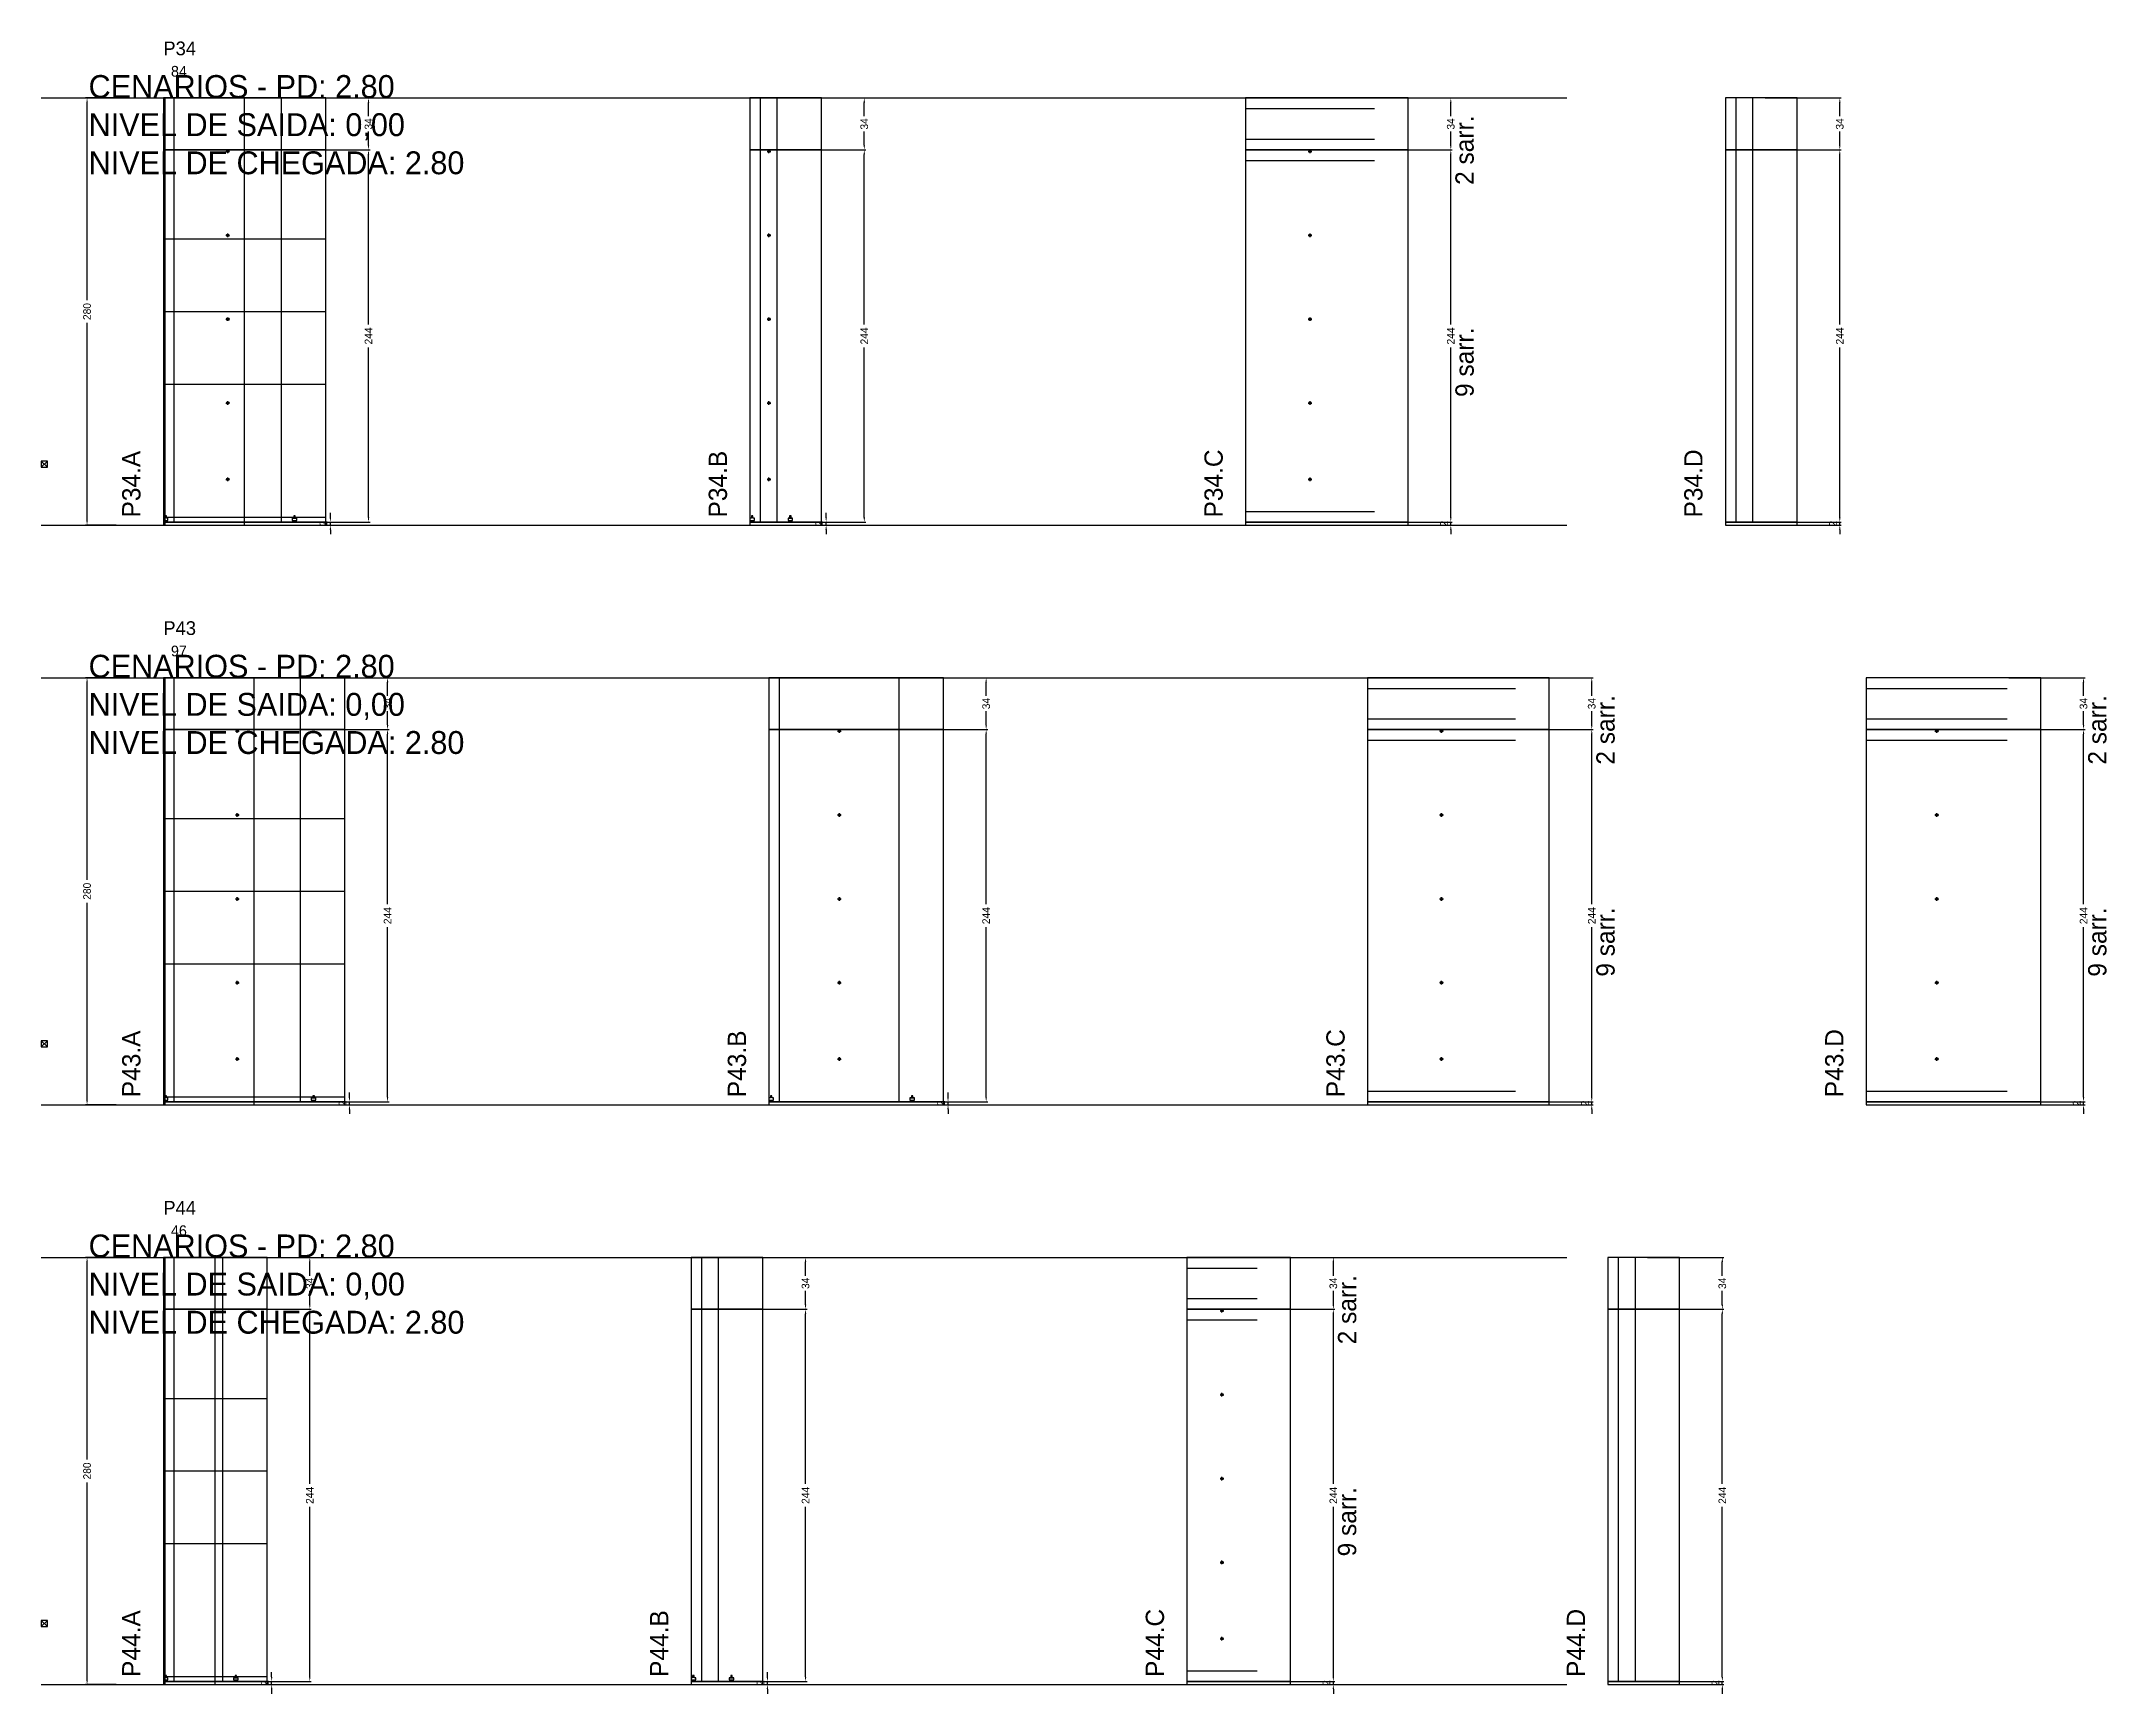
# Model space of a CAD drawing. Header units: centimetres. Extents: x -10500 to 4150, y -6466 to 304.
# Drawn here: x -7000 to -5646, y -5326 to -4243 of the extents above; entities that cross this region are included whole.
import ezdxf

# ---------------------------------------------------------------- set-up
doc = ezdxf.new("R2010")
doc.units = ezdxf.units.CM
doc.linetypes.add('DASHED', pattern=[2, -2])
for name, color, linetype in [('CHAPA', 140, 'Continuous'), ('COTA', 241, 'Continuous'), ('COTAS FURACAO', 16, 'Continuous'), ('Madeira', 30, 'Continuous'), ('MEIO_PONT', 160, 'Continuous'), ('NOMENCLATURA', 7, 'Continuous'), ('Nível', 160, 'Continuous'), ('Painéis', 200, 'Continuous'), ('Perfil Metálico', 150, 'Continuous'), ('SARR_2.2x7', 40, 'Continuous'), ('SARRAFO DE PRESSAO', 200, 'Continuous'), ('texto', 7, 'Continuous'), ('TEXTO_GERAL', 7, 'Continuous')]:
    doc.layers.add(name, color=color, linetype=linetype)
doc.dimstyles.new('PAINEL-NOVA', dxfattribs={"dimtxt": 5, "dimasz": 3, "dimexe": 1, "dimexo": 1, "dimgap": 1, "dimtad": 1, "dimcen": 2.5, "dimazin": 3, "dimtfac": 1, "dimtmove": 0, "dimatfit": 3})

msp = doc.modelspace()

# ---------------------------------------------------------------- texts
at = {"layer": 'NOMENCLATURA'}
for s, p in [('CENARIOS - PD: 2.80', (-6969, -4280)), ('NIVEL DE SAIDA: 0,00', (-6969, -4305)), ('NIVEL DE CHEGADA: 2.80', (-6969, -4330)), ('CENARIOS - PD: 2.80', (-6969, -4660)), ('NIVEL DE SAIDA: 0,00', (-6969, -4685)), ('NIVEL DE CHEGADA: 2.80', (-6969, -4710)), ('CENARIOS - PD: 2.80', (-6969, -5040)), ('NIVEL DE SAIDA: 0,00', (-6969, -5065)), ('NIVEL DE CHEGADA: 2.80', (-6969, -5090))]:
    msp.add_text(s, height=15, dxfattribs=at).set_placement(p)
for s, p in [('2 sarr.', (-6061, -4337)), ('9 sarr.', (-6061, -4476)), ('P34.A', (-6935, -4555)), ('P34.B', (-6550.5, -4555)), ('P34.C', (-6225.5, -4555)), ('P34.D', (-5911, -4555)), ('2 sarr.', (-5968.6, -4717)), ('2 sarr.', (-5646.2, -4717)), ('9 sarr.', (-5968.6, -4856)), ('9 sarr.', (-5646.2, -4856)), ('P43.A', (-6935, -4935)), ('P43.B', (-6538, -4935)), ('P43.C', (-6145.6, -4935)), ('P43.D', (-5818.6, -4935)), ('2 sarr.', (-6138, -5097)), ('9 sarr.', (-6138, -5236)), ('P44.A', (-6935, -5315)), ('P44.B', (-6589, -5315)), ('P44.C', (-6264, -5315)), ('P44.D', (-5988, -5315))]:
    msp.add_text(s, height=12, rotation=90, dxfattribs=at).set_placement(p)
at = {"layer": 'texto'}
for s, p in [('84', (-6915, -4266)), ('97', (-6915, -4646)), ('46', (-6915, -5026))]:
    msp.add_text(s, height=7, dxfattribs=at).set_placement(p)
at = {"layer": 'TEXTO_GERAL'}
for s, p in [('P34', (-6920, -4252)), ('P43', (-6920, -4632)), ('P44', (-6920, -5012))]:
    msp.add_text(s, height=9, dxfattribs=at).set_placement(p)

# ---------------------------------------------------------------- blocks, each defined once
blk = doc.blocks.new('_CLOSEDFILLED')
at = {"color": 0, "linetype": 'BYBLOCK'}
blk.add_solid([(-1, 0.16), (0, 0), (-1, -0.16)], dxfattribs=at)
blk = doc.blocks.new('*D339')
for p, q in [((-6951, -5040), (-6971, -5040)), ((-6970, -5172.5), (-6970, -5043)), ((-6970, -5317), (-6970, -5187.5)), ((-6951, -5320), (-6971, -5320))]:
    blk.add_line(p, q)
at = {"layer": 'Defpoints'}
for p in [(-6950, -5040), (-6970, -5320), (-6950, -5320)]:
    blk.add_point(p, dxfattribs=at)
at = {"layer": 'COTA', "xscale": 3, "yscale": 3}
for p, rotation in [((-6970, -5040), 90), ((-6970, -5320), 270)]:
    blk.add_blockref('_CLOSEDFILLED', p, dxfattribs=dict(at, rotation=rotation))
at = {"layer": 'COTA', "insert": (-6970, -5180), "char_height": 5, "attachment_point": 5, "rotation": 90}
blk.add_mtext('280', dxfattribs=at)
blk = doc.blocks.new('MULDURA')
at = {"layer": 'Paineis'}
for p, q in [((0, 0), (4, 4)), ((4, 0), (0, 4))]:
    blk.add_line(p, q, dxfattribs=at)
blk.add_lwpolyline([(0, 0), (4, 0), (4, 4), (0, 4)], close=True, dxfattribs=at)
blk = doc.blocks.new('*D341')
for p, q in [((-6873, -5074), (-6823, -5074)), ((-6824, -5188.5), (-6824, -5077)), ((-6824, -5315), (-6824, -5203.5)), ((-6873, -5318), (-6823, -5318))]:
    blk.add_line(p, q)
at = {"layer": 'Defpoints'}
for p in [(-6874, -5074), (-6874, -5318), (-6824, -5318)]:
    blk.add_point(p, dxfattribs=at)
at = {"layer": 'COTA', "xscale": 3, "yscale": 3}
for p, rotation in [((-6824, -5074), 90), ((-6824, -5318), 270)]:
    blk.add_blockref('_CLOSEDFILLED', p, dxfattribs=dict(at, rotation=rotation))
at = {"layer": 'COTA', "insert": (-6824, -5196), "char_height": 5, "attachment_point": 5, "rotation": 90}
blk.add_mtext('244', dxfattribs=at)
blk = doc.blocks.new('*D342')
for p, q in [((-6873, -5040), (-6823, -5040)), ((-6824, -5052), (-6824, -5043)), ((-6824, -5071), (-6824, -5062)), ((-6873, -5074), (-6823, -5074))]:
    blk.add_line(p, q)
at = {"layer": 'Defpoints'}
for p in [(-6874, -5040), (-6874, -5074), (-6824, -5074)]:
    blk.add_point(p, dxfattribs=at)
at = {"layer": 'COTA', "xscale": 3, "yscale": 3}
for p, rotation in [((-6824, -5040), 90), ((-6824, -5074), 270)]:
    blk.add_blockref('_CLOSEDFILLED', p, dxfattribs=dict(at, rotation=rotation))
at = {"layer": 'COTA', "insert": (-6824, -5057), "char_height": 5, "attachment_point": 5, "rotation": 90}
blk.add_mtext('34', dxfattribs=at)
blk = doc.blocks.new('SLIPTEE')
at = {"layer": 'Paineis'}
blk.add_lwpolyline([(0, 0), (3, 0), (3, 1.5), (2, 1.5), (2, 3), (1, 3), (1, 1.5), (0, 1.5)], close=True, dxfattribs=at)
blk = doc.blocks.new('SLIPTDD')
at = {"layer": 'Paineis'}
blk.add_line((0, 1.5), (3, 1.5), dxfattribs=at)
blk.add_lwpolyline([(0, 0), (3, 0), (3, 1.5), (2, 1.5), (2, 3), (1, 3), (1, 1.5), (0, 1.5)], close=True, dxfattribs=at)
blk = doc.blocks.new('*D344')
for p, q in [((-6548, -5074), (-6498, -5074)), ((-6499, -5188.5), (-6499, -5077)), ((-6499, -5315), (-6499, -5203.5)), ((-6548, -5318), (-6498, -5318))]:
    blk.add_line(p, q)
at = {"layer": 'Defpoints'}
for p in [(-6549, -5074), (-6549, -5318), (-6499, -5318)]:
    blk.add_point(p, dxfattribs=at)
at = {"layer": 'COTA', "xscale": 3, "yscale": 3}
for p, rotation in [((-6499, -5074), 90), ((-6499, -5318), 270)]:
    blk.add_blockref('_CLOSEDFILLED', p, dxfattribs=dict(at, rotation=rotation))
at = {"layer": 'COTA', "insert": (-6499, -5196), "char_height": 5, "attachment_point": 5, "rotation": 90}
blk.add_mtext('244', dxfattribs=at)
blk = doc.blocks.new('*D345')
for p, q in [((-6548, -5040), (-6498, -5040)), ((-6499, -5052), (-6499, -5043)), ((-6499, -5071), (-6499, -5062)), ((-6548, -5074), (-6498, -5074))]:
    blk.add_line(p, q)
at = {"layer": 'Defpoints'}
for p in [(-6549, -5040), (-6549, -5074), (-6499, -5074)]:
    blk.add_point(p, dxfattribs=at)
at = {"layer": 'COTA', "xscale": 3, "yscale": 3}
for p, rotation in [((-6499, -5040), 90), ((-6499, -5074), 270)]:
    blk.add_blockref('_CLOSEDFILLED', p, dxfattribs=dict(at, rotation=rotation))
at = {"layer": 'COTA', "insert": (-6499, -5057), "char_height": 5, "attachment_point": 5, "rotation": 90}
blk.add_mtext('34', dxfattribs=at)
blk = doc.blocks.new('*D347')
for p, q in [((-6202, -5074), (-6152, -5074)), ((-6153, -5188.5), (-6153, -5077)), ((-6153, -5315), (-6153, -5203.5)), ((-6202, -5318), (-6152, -5318))]:
    blk.add_line(p, q)
at = {"layer": 'Defpoints'}
for p in [(-6203, -5074), (-6203, -5318), (-6153, -5318)]:
    blk.add_point(p, dxfattribs=at)
at = {"layer": 'COTA', "xscale": 3, "yscale": 3}
for p, rotation in [((-6153, -5074), 90), ((-6153, -5318), 270)]:
    blk.add_blockref('_CLOSEDFILLED', p, dxfattribs=dict(at, rotation=rotation))
at = {"layer": 'COTA', "insert": (-6153, -5196), "char_height": 5, "attachment_point": 5, "rotation": 90}
blk.add_mtext('244', dxfattribs=at)
blk = doc.blocks.new('*D348')
for p, q in [((-6202, -5040), (-6152, -5040)), ((-6153, -5052), (-6153, -5043)), ((-6153, -5071), (-6153, -5062)), ((-6202, -5074), (-6152, -5074))]:
    blk.add_line(p, q)
at = {"layer": 'Defpoints'}
for p in [(-6203, -5040), (-6203, -5074), (-6153, -5074)]:
    blk.add_point(p, dxfattribs=at)
at = {"layer": 'COTA', "xscale": 3, "yscale": 3}
for p, rotation in [((-6153, -5040), 90), ((-6153, -5074), 270)]:
    blk.add_blockref('_CLOSEDFILLED', p, dxfattribs=dict(at, rotation=rotation))
at = {"layer": 'COTA', "insert": (-6153, -5057), "char_height": 5, "attachment_point": 5, "rotation": 90}
blk.add_mtext('34', dxfattribs=at)
blk = doc.blocks.new('furacao')
at = {"layer": 'COTAS FURACAO'}
for p, q in [((-1.2, 0), (1.2, 0)), ((0, -1.2), (0, 1.2))]:
    blk.add_line(p, q, dxfattribs=at)
blk.add_circle((0, 0), 0.8, dxfattribs=at)
blk = doc.blocks.new('*D350')
for p, q in [((-5947, -5074), (-5897, -5074)), ((-5898, -5188.5), (-5898, -5077)), ((-5898, -5315), (-5898, -5203.5)), ((-5947, -5318), (-5897, -5318))]:
    blk.add_line(p, q)
at = {"layer": 'Defpoints'}
for p in [(-5948, -5074), (-5948, -5318), (-5898, -5318)]:
    blk.add_point(p, dxfattribs=at)
at = {"layer": 'COTA', "xscale": 3, "yscale": 3}
for p, rotation in [((-5898, -5074), 90), ((-5898, -5318), 270)]:
    blk.add_blockref('_CLOSEDFILLED', p, dxfattribs=dict(at, rotation=rotation))
at = {"layer": 'COTA', "insert": (-5898, -5196), "char_height": 5, "attachment_point": 5, "rotation": 90}
blk.add_mtext('244', dxfattribs=at)
blk = doc.blocks.new('*D351')
for p, q in [((-5947, -5040), (-5897, -5040)), ((-5898, -5052), (-5898, -5043)), ((-5898, -5071), (-5898, -5062)), ((-5947, -5074), (-5897, -5074))]:
    blk.add_line(p, q)
at = {"layer": 'Defpoints'}
for p in [(-5948, -5040), (-5948, -5074), (-5898, -5074)]:
    blk.add_point(p, dxfattribs=at)
at = {"layer": 'COTA', "xscale": 3, "yscale": 3}
for p, rotation in [((-5898, -5040), 90), ((-5898, -5074), 270)]:
    blk.add_blockref('_CLOSEDFILLED', p, dxfattribs=dict(at, rotation=rotation))
at = {"layer": 'COTA', "insert": (-5898, -5057), "char_height": 5, "attachment_point": 5, "rotation": 90}
blk.add_mtext('34', dxfattribs=at)
blk = doc.blocks.new('*D313')
for p, q in [((-6951, -4660), (-6971, -4660)), ((-6970, -4792.5), (-6970, -4663)), ((-6970, -4937), (-6970, -4807.5)), ((-6951, -4940), (-6971, -4940))]:
    blk.add_line(p, q)
at = {"layer": 'Defpoints'}
for p in [(-6950, -4660), (-6970, -4940), (-6950, -4940)]:
    blk.add_point(p, dxfattribs=at)
at = {"layer": 'COTA', "xscale": 3, "yscale": 3}
for p, rotation in [((-6970, -4660), 90), ((-6970, -4940), 270)]:
    blk.add_blockref('_CLOSEDFILLED', p, dxfattribs=dict(at, rotation=rotation))
at = {"layer": 'COTA', "insert": (-6970, -4800), "char_height": 5, "attachment_point": 5, "rotation": 90}
blk.add_mtext('280', dxfattribs=at)
blk = doc.blocks.new('*D315')
for p, q in [((-6822, -4694), (-6772, -4694)), ((-6773, -4808.5), (-6773, -4697)), ((-6773, -4935), (-6773, -4823.5)), ((-6822, -4938), (-6772, -4938))]:
    blk.add_line(p, q)
at = {"layer": 'Defpoints'}
for p in [(-6823, -4694), (-6823, -4938), (-6773, -4938)]:
    blk.add_point(p, dxfattribs=at)
at = {"layer": 'COTA', "xscale": 3, "yscale": 3}
for p, rotation in [((-6773, -4694), 90), ((-6773, -4938), 270)]:
    blk.add_blockref('_CLOSEDFILLED', p, dxfattribs=dict(at, rotation=rotation))
at = {"layer": 'COTA', "insert": (-6773, -4816), "char_height": 5, "attachment_point": 5, "rotation": 90}
blk.add_mtext('244', dxfattribs=at)
blk = doc.blocks.new('*D316')
for p, q in [((-6822, -4660), (-6772, -4660)), ((-6773, -4672), (-6773, -4663)), ((-6773, -4691), (-6773, -4682)), ((-6822, -4694), (-6772, -4694))]:
    blk.add_line(p, q)
at = {"layer": 'Defpoints'}
for p in [(-6823, -4660), (-6823, -4694), (-6773, -4694)]:
    blk.add_point(p, dxfattribs=at)
at = {"layer": 'COTA', "xscale": 3, "yscale": 3}
for p, rotation in [((-6773, -4660), 90), ((-6773, -4694), 270)]:
    blk.add_blockref('_CLOSEDFILLED', p, dxfattribs=dict(at, rotation=rotation))
at = {"layer": 'COTA', "insert": (-6773, -4677), "char_height": 5, "attachment_point": 5, "rotation": 90}
blk.add_mtext('34', dxfattribs=at)
blk = doc.blocks.new('*D318')
for p, q in [((-6429.6, -4694), (-6379.6, -4694)), ((-6380.6, -4808.5), (-6380.6, -4697)), ((-6380.6, -4935), (-6380.6, -4823.5)), ((-6429.6, -4938), (-6379.6, -4938))]:
    blk.add_line(p, q)
at = {"layer": 'Defpoints'}
for p in [(-6430.6, -4694), (-6430.6, -4938), (-6380.6, -4938)]:
    blk.add_point(p, dxfattribs=at)
at = {"layer": 'COTA', "xscale": 3, "yscale": 3}
for p, rotation in [((-6380.6, -4694), 90), ((-6380.6, -4938), 270)]:
    blk.add_blockref('_CLOSEDFILLED', p, dxfattribs=dict(at, rotation=rotation))
at = {"layer": 'COTA', "insert": (-6380.6, -4816), "char_height": 5, "attachment_point": 5, "rotation": 90}
blk.add_mtext('244', dxfattribs=at)
blk = doc.blocks.new('*D319')
for p, q in [((-6429.6, -4660), (-6379.6, -4660)), ((-6380.6, -4672), (-6380.6, -4663)), ((-6380.6, -4691), (-6380.6, -4682)), ((-6429.6, -4694), (-6379.6, -4694))]:
    blk.add_line(p, q)
at = {"layer": 'Defpoints'}
for p in [(-6430.6, -4660), (-6430.6, -4694), (-6380.6, -4694)]:
    blk.add_point(p, dxfattribs=at)
at = {"layer": 'COTA', "xscale": 3, "yscale": 3}
for p, rotation in [((-6380.6, -4660), 90), ((-6380.6, -4694), 270)]:
    blk.add_blockref('_CLOSEDFILLED', p, dxfattribs=dict(at, rotation=rotation))
at = {"layer": 'COTA', "insert": (-6380.6, -4677), "char_height": 5, "attachment_point": 5, "rotation": 90}
blk.add_mtext('34', dxfattribs=at)
blk = doc.blocks.new('*D321')
for p, q in [((-6032.6, -4694), (-5982.6, -4694)), ((-5983.6, -4808.5), (-5983.6, -4697)), ((-5983.6, -4935), (-5983.6, -4823.5)), ((-6032.6, -4938), (-5982.6, -4938))]:
    blk.add_line(p, q)
at = {"layer": 'Defpoints'}
for p in [(-6033.6, -4694), (-6033.6, -4938), (-5983.6, -4938)]:
    blk.add_point(p, dxfattribs=at)
at = {"layer": 'COTA', "xscale": 3, "yscale": 3}
for p, rotation in [((-5983.6, -4694), 90), ((-5983.6, -4938), 270)]:
    blk.add_blockref('_CLOSEDFILLED', p, dxfattribs=dict(at, rotation=rotation))
at = {"layer": 'COTA', "insert": (-5983.6, -4816), "char_height": 5, "attachment_point": 5, "rotation": 90}
blk.add_mtext('244', dxfattribs=at)
blk = doc.blocks.new('*D322')
for p, q in [((-6032.6, -4660), (-5982.6, -4660)), ((-5983.6, -4672), (-5983.6, -4663)), ((-5983.6, -4691), (-5983.6, -4682)), ((-6032.6, -4694), (-5982.6, -4694))]:
    blk.add_line(p, q)
at = {"layer": 'Defpoints'}
for p in [(-6033.6, -4660), (-6033.6, -4694), (-5983.6, -4694)]:
    blk.add_point(p, dxfattribs=at)
at = {"layer": 'COTA', "xscale": 3, "yscale": 3}
for p, rotation in [((-5983.6, -4660), 90), ((-5983.6, -4694), 270)]:
    blk.add_blockref('_CLOSEDFILLED', p, dxfattribs=dict(at, rotation=rotation))
at = {"layer": 'COTA', "insert": (-5983.6, -4677), "char_height": 5, "attachment_point": 5, "rotation": 90}
blk.add_mtext('34', dxfattribs=at)
blk = doc.blocks.new('*D324')
for p, q in [((-5710.2, -4694), (-5660.2, -4694)), ((-5661.2, -4808.5), (-5661.2, -4697)), ((-5661.2, -4935), (-5661.2, -4823.5)), ((-5710.2, -4938), (-5660.2, -4938))]:
    blk.add_line(p, q)
at = {"layer": 'Defpoints'}
for p in [(-5711.2, -4694), (-5711.2, -4938), (-5661.2, -4938)]:
    blk.add_point(p, dxfattribs=at)
at = {"layer": 'COTA', "xscale": 3, "yscale": 3}
for p, rotation in [((-5661.2, -4694), 90), ((-5661.2, -4938), 270)]:
    blk.add_blockref('_CLOSEDFILLED', p, dxfattribs=dict(at, rotation=rotation))
at = {"layer": 'COTA', "insert": (-5661.2, -4816), "char_height": 5, "attachment_point": 5, "rotation": 90}
blk.add_mtext('244', dxfattribs=at)
blk = doc.blocks.new('*D325')
for p, q in [((-5710.2, -4660), (-5660.2, -4660)), ((-5661.2, -4672), (-5661.2, -4663)), ((-5661.2, -4691), (-5661.2, -4682)), ((-5710.2, -4694), (-5660.2, -4694))]:
    blk.add_line(p, q)
at = {"layer": 'Defpoints'}
for p in [(-5711.2, -4660), (-5711.2, -4694), (-5661.2, -4694)]:
    blk.add_point(p, dxfattribs=at)
at = {"layer": 'COTA', "xscale": 3, "yscale": 3}
for p, rotation in [((-5661.2, -4660), 90), ((-5661.2, -4694), 270)]:
    blk.add_blockref('_CLOSEDFILLED', p, dxfattribs=dict(at, rotation=rotation))
at = {"layer": 'COTA', "insert": (-5661.2, -4677), "char_height": 5, "attachment_point": 5, "rotation": 90}
blk.add_mtext('34', dxfattribs=at)
blk = doc.blocks.new('*D287')
for p, q in [((-6951, -4280), (-6971, -4280)), ((-6970, -4412.5), (-6970, -4283)), ((-6970, -4557), (-6970, -4427.5)), ((-6951, -4560), (-6971, -4560))]:
    blk.add_line(p, q)
at = {"layer": 'Defpoints'}
for p in [(-6950, -4280), (-6970, -4560), (-6950, -4560)]:
    blk.add_point(p, dxfattribs=at)
at = {"layer": 'COTA', "xscale": 3, "yscale": 3}
for p, rotation in [((-6970, -4280), 90), ((-6970, -4560), 270)]:
    blk.add_blockref('_CLOSEDFILLED', p, dxfattribs=dict(at, rotation=rotation))
at = {"layer": 'COTA', "insert": (-6970, -4420), "char_height": 5, "attachment_point": 5, "rotation": 90}
blk.add_mtext('280', dxfattribs=at)
blk = doc.blocks.new('*D289')
for p, q in [((-6834.5, -4314), (-6784.5, -4314)), ((-6785.5, -4428.5), (-6785.5, -4317)), ((-6785.5, -4555), (-6785.5, -4443.5)), ((-6834.5, -4558), (-6784.5, -4558))]:
    blk.add_line(p, q)
at = {"layer": 'Defpoints'}
for p in [(-6835.5, -4314), (-6835.5, -4558), (-6785.5, -4558)]:
    blk.add_point(p, dxfattribs=at)
at = {"layer": 'COTA', "xscale": 3, "yscale": 3}
for p, rotation in [((-6785.5, -4314), 90), ((-6785.5, -4558), 270)]:
    blk.add_blockref('_CLOSEDFILLED', p, dxfattribs=dict(at, rotation=rotation))
at = {"layer": 'COTA', "insert": (-6785.5, -4436), "char_height": 5, "attachment_point": 5, "rotation": 90}
blk.add_mtext('244', dxfattribs=at)
blk = doc.blocks.new('*D290')
for p, q in [((-6834.5, -4280), (-6784.5, -4280)), ((-6785.5, -4292), (-6785.5, -4283)), ((-6785.5, -4311), (-6785.5, -4302)), ((-6834.5, -4314), (-6784.5, -4314))]:
    blk.add_line(p, q)
at = {"layer": 'Defpoints'}
for p in [(-6835.5, -4280), (-6835.5, -4314), (-6785.5, -4314)]:
    blk.add_point(p, dxfattribs=at)
at = {"layer": 'COTA', "xscale": 3, "yscale": 3}
for p, rotation in [((-6785.5, -4280), 90), ((-6785.5, -4314), 270)]:
    blk.add_blockref('_CLOSEDFILLED', p, dxfattribs=dict(at, rotation=rotation))
at = {"layer": 'COTA', "insert": (-6785.5, -4297), "char_height": 5, "attachment_point": 5, "rotation": 90}
blk.add_mtext('34', dxfattribs=at)
blk = doc.blocks.new('*D292')
for p, q in [((-6509.5, -4314), (-6459.5, -4314)), ((-6460.5, -4428.5), (-6460.5, -4317)), ((-6460.5, -4555), (-6460.5, -4443.5)), ((-6509.5, -4558), (-6459.5, -4558))]:
    blk.add_line(p, q)
at = {"layer": 'Defpoints'}
for p in [(-6510.5, -4314), (-6510.5, -4558), (-6460.5, -4558)]:
    blk.add_point(p, dxfattribs=at)
at = {"layer": 'COTA', "xscale": 3, "yscale": 3}
for p, rotation in [((-6460.5, -4314), 90), ((-6460.5, -4558), 270)]:
    blk.add_blockref('_CLOSEDFILLED', p, dxfattribs=dict(at, rotation=rotation))
at = {"layer": 'COTA', "insert": (-6460.5, -4436), "char_height": 5, "attachment_point": 5, "rotation": 90}
blk.add_mtext('244', dxfattribs=at)
blk = doc.blocks.new('*D293')
for p, q in [((-6509.5, -4280), (-6459.5, -4280)), ((-6460.5, -4292), (-6460.5, -4283)), ((-6460.5, -4311), (-6460.5, -4302)), ((-6509.5, -4314), (-6459.5, -4314))]:
    blk.add_line(p, q)
at = {"layer": 'Defpoints'}
for p in [(-6510.5, -4280), (-6510.5, -4314), (-6460.5, -4314)]:
    blk.add_point(p, dxfattribs=at)
at = {"layer": 'COTA', "xscale": 3, "yscale": 3}
for p, rotation in [((-6460.5, -4280), 90), ((-6460.5, -4314), 270)]:
    blk.add_blockref('_CLOSEDFILLED', p, dxfattribs=dict(at, rotation=rotation))
at = {"layer": 'COTA', "insert": (-6460.5, -4297), "char_height": 5, "attachment_point": 5, "rotation": 90}
blk.add_mtext('34', dxfattribs=at)
blk = doc.blocks.new('*D295')
for p, q in [((-6125, -4314), (-6075, -4314)), ((-6076, -4428.5), (-6076, -4317)), ((-6076, -4555), (-6076, -4443.5)), ((-6125, -4558), (-6075, -4558))]:
    blk.add_line(p, q)
at = {"layer": 'Defpoints'}
for p in [(-6126, -4314), (-6126, -4558), (-6076, -4558)]:
    blk.add_point(p, dxfattribs=at)
at = {"layer": 'COTA', "xscale": 3, "yscale": 3}
for p, rotation in [((-6076, -4314), 90), ((-6076, -4558), 270)]:
    blk.add_blockref('_CLOSEDFILLED', p, dxfattribs=dict(at, rotation=rotation))
at = {"layer": 'COTA', "insert": (-6076, -4436), "char_height": 5, "attachment_point": 5, "rotation": 90}
blk.add_mtext('244', dxfattribs=at)
blk = doc.blocks.new('*D296')
for p, q in [((-6125, -4280), (-6075, -4280)), ((-6076, -4292), (-6076, -4283)), ((-6076, -4311), (-6076, -4302)), ((-6125, -4314), (-6075, -4314))]:
    blk.add_line(p, q)
at = {"layer": 'Defpoints'}
for p in [(-6126, -4280), (-6126, -4314), (-6076, -4314)]:
    blk.add_point(p, dxfattribs=at)
at = {"layer": 'COTA', "xscale": 3, "yscale": 3}
for p, rotation in [((-6076, -4280), 90), ((-6076, -4314), 270)]:
    blk.add_blockref('_CLOSEDFILLED', p, dxfattribs=dict(at, rotation=rotation))
at = {"layer": 'COTA', "insert": (-6076, -4297), "char_height": 5, "attachment_point": 5, "rotation": 90}
blk.add_mtext('34', dxfattribs=at)
blk = doc.blocks.new('*D298')
for p, q in [((-5870, -4314), (-5820, -4314)), ((-5821, -4428.5), (-5821, -4317)), ((-5821, -4555), (-5821, -4443.5)), ((-5870, -4558), (-5820, -4558))]:
    blk.add_line(p, q)
at = {"layer": 'Defpoints'}
for p in [(-5871, -4314), (-5871, -4558), (-5821, -4558)]:
    blk.add_point(p, dxfattribs=at)
at = {"layer": 'COTA', "xscale": 3, "yscale": 3}
for p, rotation in [((-5821, -4314), 90), ((-5821, -4558), 270)]:
    blk.add_blockref('_CLOSEDFILLED', p, dxfattribs=dict(at, rotation=rotation))
at = {"layer": 'COTA', "insert": (-5821, -4436), "char_height": 5, "attachment_point": 5, "rotation": 90}
blk.add_mtext('244', dxfattribs=at)
blk = doc.blocks.new('*D299')
for p, q in [((-5870, -4280), (-5820, -4280)), ((-5821, -4292), (-5821, -4283)), ((-5821, -4311), (-5821, -4302)), ((-5870, -4314), (-5820, -4314))]:
    blk.add_line(p, q)
at = {"layer": 'Defpoints'}
for p in [(-5871, -4280), (-5871, -4314), (-5821, -4314)]:
    blk.add_point(p, dxfattribs=at)
at = {"layer": 'COTA', "xscale": 3, "yscale": 3}
for p, rotation in [((-5821, -4280), 90), ((-5821, -4314), 270)]:
    blk.add_blockref('_CLOSEDFILLED', p, dxfattribs=dict(at, rotation=rotation))
at = {"layer": 'COTA', "insert": (-5821, -4297), "char_height": 5, "attachment_point": 5, "rotation": 90}
blk.add_mtext('34', dxfattribs=at)

# ---------------------------------------------------------------- dimensions: what is measured, and where the dimension line sits
at = {"layer": 'COTA'}
for base, p1, p2, picture, middle in [((-6970, -4560), (-6950, -4560), (-6950, -4280), '*D287', (-6970, -4420)), ((-6785.5, -4314), (-6835.5, -4314), (-6835.5, -4280), '*D290', (-6785.5, -4297)), ((-6460.5, -4314), (-6510.5, -4314), (-6510.5, -4280), '*D293', (-6460.5, -4297)), ((-6076, -4314), (-6126, -4314), (-6126, -4280), '*D296', (-6076, -4297)), ((-5821, -4314), (-5871, -4314), (-5871, -4280), '*D299', (-5821, -4297)), ((-6785.5, -4558), (-6835.5, -4558), (-6835.5, -4314), '*D289', (-6785.5, -4436)), ((-6460.5, -4558), (-6510.5, -4558), (-6510.5, -4314), '*D292', (-6460.5, -4436)), ((-6076, -4558), (-6126, -4558), (-6126, -4314), '*D295', (-6076, -4436)), ((-5821, -4558), (-5871, -4558), (-5871, -4314), '*D298', (-5821, -4436)), ((-6970, -4940), (-6950, -4940), (-6950, -4660), '*D313', (-6970, -4800)), ((-6773, -4694), (-6823, -4694), (-6823, -4660), '*D316', (-6773, -4677)), ((-6380.6, -4694), (-6430.6, -4694), (-6430.6, -4660), '*D319', (-6380.6, -4677)), ((-5983.6, -4694), (-6033.6, -4694), (-6033.6, -4660), '*D322', (-5983.6, -4677)), ((-5661.2, -4694), (-5711.2, -4694), (-5711.2, -4660), '*D325', (-5661.2, -4677)), ((-6773, -4938), (-6823, -4938), (-6823, -4694), '*D315', (-6773, -4816)), ((-6380.6, -4938), (-6430.6, -4938), (-6430.6, -4694), '*D318', (-6380.6, -4816)), ((-5983.6, -4938), (-6033.6, -4938), (-6033.6, -4694), '*D321', (-5983.6, -4816)), ((-5661.2, -4938), (-5711.2, -4938), (-5711.2, -4694), '*D324', (-5661.2, -4816)), ((-6970, -5320), (-6950, -5320), (-6950, -5040), '*D339', (-6970, -5180)), ((-6824, -5074), (-6874, -5074), (-6874, -5040), '*D342', (-6824, -5057)), ((-6499, -5074), (-6549, -5074), (-6549, -5040), '*D345', (-6499, -5057)), ((-6153, -5074), (-6203, -5074), (-6203, -5040), '*D348', (-6153, -5057)), ((-5898, -5074), (-5948, -5074), (-5948, -5040), '*D351', (-5898, -5057)), ((-6824, -5318), (-6874, -5318), (-6874, -5074), '*D341', (-6824, -5196)), ((-6499, -5318), (-6549, -5318), (-6549, -5074), '*D344', (-6499, -5196)), ((-6153, -5318), (-6203, -5318), (-6203, -5074), '*D347', (-6153, -5196)), ((-5898, -5318), (-5948, -5318), (-5948, -5074), '*D350', (-5898, -5196))]:
    dim = msp.add_linear_dim(base=base, p1=p1, p2=p2, angle=90, dimstyle='PAINEL-NOVA', dxfattribs=at)
    dim.commit()
    dim.dimension.update_dxf_attribs({"geometry": picture, "text_midpoint": middle})
for base, p1, p2 in [((-6810.5, -4560), (-6835.5, -4560), (-6835.5, -4558)), ((-6485.5, -4560), (-6510.5, -4560), (-6510.5, -4558)), ((-6076, -4560), (-6126, -4560), (-6126, -4558)), ((-5821, -4560), (-5871, -4560), (-5871, -4558)), ((-6798, -4940), (-6823, -4940), (-6823, -4938)), ((-6405.6, -4940), (-6430.6, -4940), (-6430.6, -4938)), ((-5983.6, -4940), (-6033.6, -4940), (-6033.6, -4938)), ((-5661.2, -4940), (-5711.2, -4940), (-5711.2, -4938)), ((-6849, -5320), (-6874, -5320), (-6874, -5318)), ((-6524, -5320), (-6549, -5320), (-6549, -5318)), ((-6153, -5320), (-6203, -5320), (-6203, -5318)), ((-5898, -5320), (-5948, -5320), (-5948, -5318))]:
    msp.add_linear_dim(base=base, p1=p1, p2=p2, angle=90, dimstyle='PAINEL-NOVA', dxfattribs=at).render()

# ---------------------------------------------------------------- linework, layer by layer
at = {"layer": 'CHAPA'}
for points in [[(-6920, -4560), (-6918.8, -4560), (-6918.8, -4280), (-6920, -4280)], [(-6920, -4940), (-6918.8, -4940), (-6918.8, -4660), (-6920, -4660)], [(-6920, -5320), (-6918.8, -5320), (-6918.8, -5040), (-6920, -5040)]]:
    msp.add_lwpolyline(points, close=True, dxfattribs=at)
at = {"layer": 'Madeira'}
for points in [[(-6920, -4372.4), (-6813.5, -4372.4)], [(-6920, -4467.6), (-6813.5, -4467.6)], [(-6920, -4752.4), (-6801, -4752.4)], [(-6920, -4847.6), (-6801, -4847.6)], [(-6920, -5132.4), (-6852, -5132.4)], [(-6920, -5227.6), (-6852, -5227.6)]]:
    msp.add_lwpolyline(points, dxfattribs=at)
at = {"layer": 'MEIO_PONT'}
for points in [[(-6920, -4420), (-6813.5, -4420)], [(-6920, -4800), (-6801, -4800)], [(-6920, -5180), (-6852, -5180)]]:
    msp.add_lwpolyline(points, dxfattribs=at)
at = {"layer": 'Nível', "linetype": 'DASHED'}
for points in [[(-7000, -4280), (-6000, -4280)], [(-7000, -4560), (-6000, -4560)], [(-7000, -4660), (-6000, -4660)], [(-7000, -4940), (-6000, -4940)], [(-7000, -5040), (-6000, -5040)], [(-7000, -5320), (-6000, -5320)]]:
    msp.add_lwpolyline(points, dxfattribs=at)
at = {"layer": 'Painéis'}
for points in [[(-6920, -4314), (-6813.5, -4314), (-6813.5, -4280), (-6920, -4280)], [(-6920, -4560), (-6813.5, -4560), (-6813.5, -4280), (-6920, -4280)], [(-6535.5, -4314), (-6488.5, -4314), (-6488.5, -4280), (-6535.5, -4280)], [(-6210.5, -4314), (-6104, -4314), (-6104, -4280), (-6210.5, -4280)], [(-5896, -4314), (-5849, -4314), (-5849, -4280), (-5896, -4280)], [(-6920, -4558), (-6813.5, -4558), (-6813.5, -4314), (-6920, -4314)], [(-6535.5, -4558), (-6488.5, -4558), (-6488.5, -4314), (-6535.5, -4314)], [(-6210.5, -4558), (-6104, -4558), (-6104, -4314), (-6210.5, -4314)], [(-5896, -4558), (-5849, -4558), (-5849, -4314), (-5896, -4314)], [(-6920, -4560), (-6813.5, -4560), (-6813.5, -4558), (-6920, -4558)], [(-6535.5, -4560), (-6488.5, -4560), (-6488.5, -4558), (-6535.5, -4558)], [(-6210.5, -4560), (-6104, -4560), (-6104, -4558), (-6210.5, -4558)], [(-5896, -4560), (-5849, -4560), (-5849, -4558), (-5896, -4558)], [(-6920, -4694), (-6801, -4694), (-6801, -4660), (-6920, -4660)], [(-6920, -4940), (-6801, -4940), (-6801, -4660), (-6920, -4660)], [(-6523, -4694), (-6408.6, -4694), (-6408.6, -4660), (-6523, -4660)], [(-6130.6, -4694), (-6011.6, -4694), (-6011.6, -4660), (-6130.6, -4660)], [(-5803.6, -4694), (-5689.2, -4694), (-5689.2, -4660), (-5803.6, -4660)], [(-6920, -4938), (-6801, -4938), (-6801, -4694), (-6920, -4694)], [(-6523, -4938), (-6408.6, -4938), (-6408.6, -4694), (-6523, -4694)], [(-6130.6, -4938), (-6011.6, -4938), (-6011.6, -4694), (-6130.6, -4694)], [(-5803.6, -4938), (-5689.2, -4938), (-5689.2, -4694), (-5803.6, -4694)], [(-6920, -4940), (-6801, -4940), (-6801, -4938), (-6920, -4938)], [(-6523, -4940), (-6408.6, -4940), (-6408.6, -4938), (-6523, -4938)], [(-6130.6, -4940), (-6011.6, -4940), (-6011.6, -4938), (-6130.6, -4938)], [(-5803.6, -4940), (-5689.2, -4940), (-5689.2, -4938), (-5803.6, -4938)], [(-6920, -5074), (-6852, -5074), (-6852, -5040), (-6920, -5040)], [(-6920, -5320), (-6852, -5320), (-6852, -5040), (-6920, -5040)], [(-6574, -5074), (-6527, -5074), (-6527, -5040), (-6574, -5040)], [(-6249, -5074), (-6181, -5074), (-6181, -5040), (-6249, -5040)], [(-5973, -5074), (-5926, -5074), (-5926, -5040), (-5973, -5040)], [(-6920, -5318), (-6852, -5318), (-6852, -5074), (-6920, -5074)], [(-6574, -5318), (-6527, -5318), (-6527, -5074), (-6574, -5074)], [(-6249, -5318), (-6181, -5318), (-6181, -5074), (-6249, -5074)], [(-5973, -5318), (-5926, -5318), (-5926, -5074), (-5973, -5074)], [(-6920, -5320), (-6852, -5320), (-6852, -5318), (-6920, -5318)], [(-6574, -5320), (-6527, -5320), (-6527, -5318), (-6574, -5318)], [(-6249, -5320), (-6181, -5320), (-6181, -5318), (-6249, -5318)], [(-5973, -5320), (-5926, -5320), (-5926, -5318), (-5973, -5318)]]:
    msp.add_lwpolyline(points, close=True, dxfattribs=at)
at = {"layer": 'Perfil Metálico'}
for p, q in [((-6866.75, -4560), (-6866.75, -4280)), ((-6860.5, -4940), (-6860.5, -4660)), ((-6886, -5320), (-6886, -5040))]:
    msp.add_line(p, q, dxfattribs=at)
at = {"layer": 'SARR_2.2x7'}
for points in [[(-6913, -4314), (-6913, -4280)], [(-6842.5, -4314), (-6842.5, -4280)], [(-6528.5, -4314), (-6528.5, -4280)], [(-6517.5, -4314), (-6517.5, -4280)], [(-6210.5, -4287), (-6126, -4287)], [(-5889, -4314), (-5889, -4280)], [(-5878, -4314), (-5878, -4280)], [(-6210.5, -4307), (-6126, -4307)], [(-6210.5, -4321), (-6126, -4321)], [(-6210.5, -4551), (-6126, -4551)], [(-6913, -4694), (-6913, -4660)], [(-6830, -4694), (-6830, -4660)], [(-6516, -4694), (-6516, -4660)], [(-6437.6, -4694), (-6437.6, -4660)], [(-6130.6, -4667), (-6033.6, -4667)], [(-5803.6, -4667), (-5711.2, -4667)], [(-6130.6, -4687), (-6033.6, -4687)], [(-5803.6, -4687), (-5711.2, -4687)], [(-6130.6, -4701), (-6033.6, -4701)], [(-5803.6, -4701), (-5711.2, -4701)], [(-6130.6, -4931), (-6033.6, -4931)], [(-5803.6, -4931), (-5711.2, -4931)], [(-6913, -5074), (-6913, -5040)], [(-6881, -5074), (-6881, -5040)], [(-6567, -5074), (-6567, -5040)], [(-6556, -5074), (-6556, -5040)], [(-6249, -5047), (-6203, -5047)], [(-5966, -5074), (-5966, -5040)], [(-5955, -5074), (-5955, -5040)], [(-6249, -5067), (-6203, -5067)], [(-6249, -5081), (-6203, -5081)], [(-6249, -5311), (-6203, -5311)]]:
    msp.add_lwpolyline(points, dxfattribs=at)
at = {"layer": 'SARR_2.2x7', "linetype": 'DASHED'}
for points in [[(-6913, -4558), (-6913, -4314)], [(-6842.5, -4558), (-6842.5, -4314)], [(-6528.5, -4558), (-6528.5, -4314)], [(-6517.5, -4558), (-6517.5, -4314)], [(-5889, -4558), (-5889, -4314)], [(-5878, -4558), (-5878, -4314)], [(-6913, -4938), (-6913, -4694)], [(-6830, -4938), (-6830, -4694)], [(-6516, -4938), (-6516, -4694)], [(-6437.6, -4938), (-6437.6, -4694)], [(-6913, -5318), (-6913, -5074)], [(-6881, -5318), (-6881, -5074)], [(-6567, -5318), (-6567, -5074)], [(-6556, -5318), (-6556, -5074)], [(-5966, -5318), (-5966, -5074)], [(-5955, -5318), (-5955, -5074)]]:
    msp.add_lwpolyline(points, dxfattribs=at)
at = {"layer": 'SARRAFO DE PRESSAO'}
for points in [[(-6920, -4560), (-6813.5, -4560), (-6813.5, -4555), (-6920, -4555)], [(-6920, -4940), (-6801, -4940), (-6801, -4935), (-6920, -4935)], [(-6920, -5320), (-6852, -5320), (-6852, -5315), (-6920, -5315)]]:
    msp.add_lwpolyline(points, close=True, dxfattribs=at)

# ---------------------------------------------------------------- block references
at = {"layer": 'COTA'}
for name, p in [('furacao', (-6877.75, -4315)), ('furacao', (-6523, -4315)), ('furacao', (-6168.25, -4315)), ('furacao', (-6877.75, -4370)), ('furacao', (-6523, -4370)), ('furacao', (-6168.25, -4370)), ('furacao', (-6877.75, -4425)), ('furacao', (-6523, -4425)), ('furacao', (-6168.25, -4425)), ('furacao', (-6877.75, -4480)), ('furacao', (-6523, -4480)), ('furacao', (-6168.25, -4480)), ('MULDURA', (-7000, -4522)), ('furacao', (-6877.75, -4530)), ('furacao', (-6523, -4530)), ('furacao', (-6168.25, -4530)), ('SLIPTEE', (-6920, -4557)), ('SLIPTDD', (-6835.5, -4557)), ('SLIPTEE', (-6535.5, -4557)), ('SLIPTDD', (-6510.5, -4557)), ('furacao', (-6871.5, -4695)), ('furacao', (-6476.8, -4695)), ('furacao', (-6082.1, -4695)), ('furacao', (-5757.4, -4695)), ('furacao', (-6871.5, -4750)), ('furacao', (-6476.8, -4750)), ('furacao', (-6082.1, -4750)), ('furacao', (-5757.4, -4750)), ('furacao', (-6871.5, -4805)), ('furacao', (-6476.8, -4805)), ('furacao', (-6082.1, -4805)), ('furacao', (-5757.4, -4805)), ('furacao', (-6871.5, -4860)), ('furacao', (-6476.8, -4860)), ('furacao', (-6082.1, -4860)), ('furacao', (-5757.4, -4860)), ('MULDURA', (-7000, -4902)), ('furacao', (-6871.5, -4910)), ('furacao', (-6476.8, -4910)), ('furacao', (-6082.1, -4910)), ('furacao', (-5757.4, -4910)), ('SLIPTEE', (-6920, -4937)), ('SLIPTDD', (-6823, -4937)), ('SLIPTEE', (-6523, -4937)), ('SLIPTDD', (-6430.6, -4937)), ('furacao', (-6226, -5075)), ('furacao', (-6226, -5130)), ('furacao', (-6226, -5185)), ('furacao', (-6226, -5240)), ('MULDURA', (-7000, -5282)), ('furacao', (-6226, -5290)), ('SLIPTEE', (-6920, -5317)), ('SLIPTDD', (-6874, -5317)), ('SLIPTEE', (-6574, -5317)), ('SLIPTDD', (-6549, -5317))]:
    msp.add_blockref(name, p, dxfattribs=at)

msp.set_redraw_order([(e.dxf.handle, doc.entitydb.next_handle()) for e in msp.query("TEXT MTEXT ATTDEF DIMENSION ARC_DIMENSION")])  # texts and dimensions are drawn at this point

doc.saveas('drawing.dxf')
